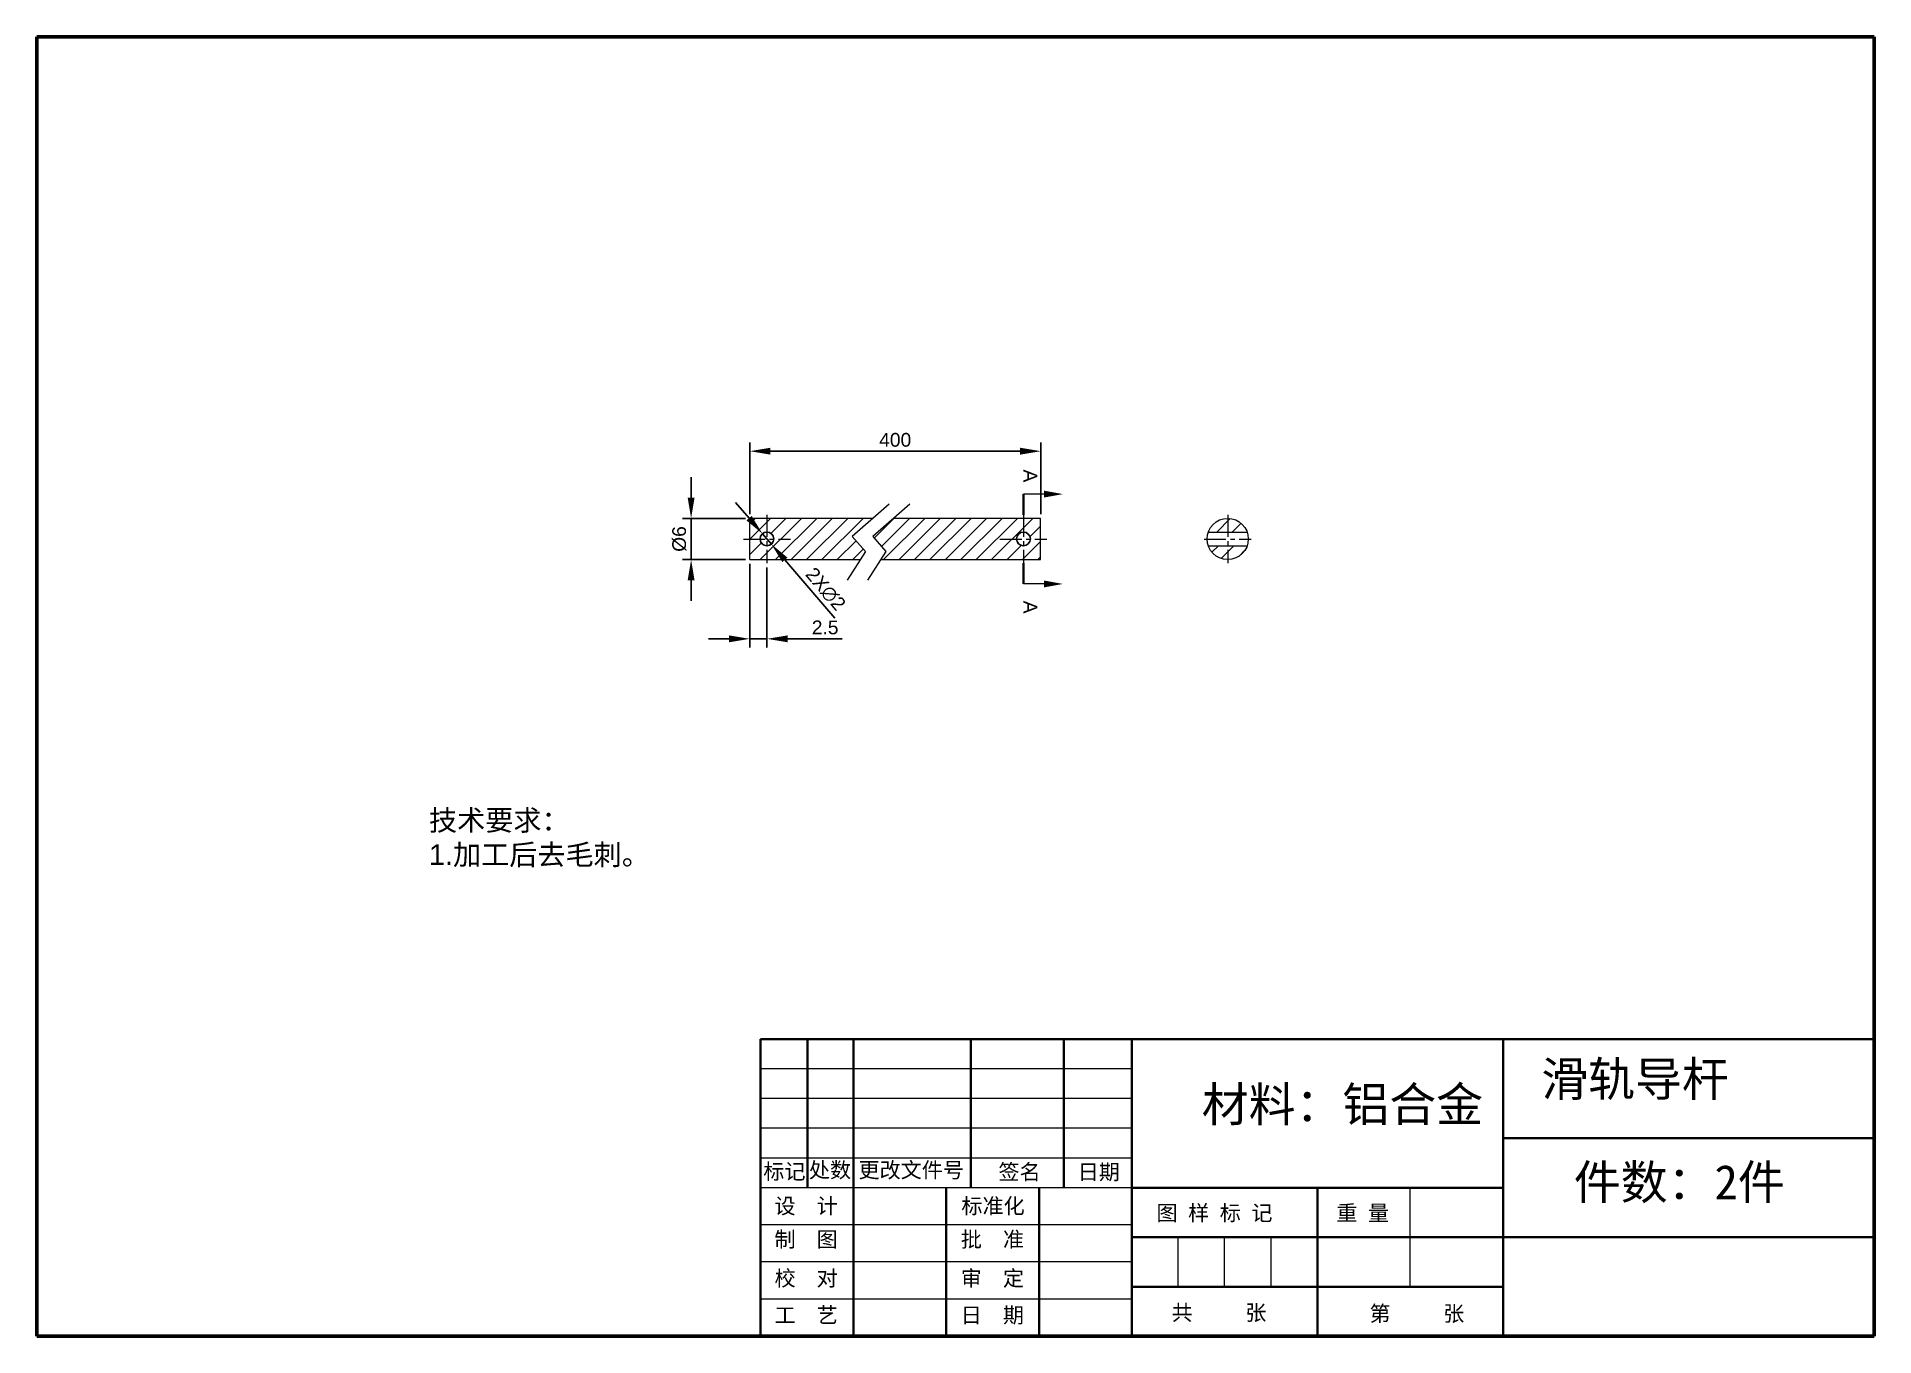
# Model space of a CAD drawing. Header units: millimetres. Extents: x 8228 to 14419, y 2533 to 3289.
# Drawn here: x 14151.5 to 14418.8, y 2894.4 to 3083.4 of the extents above; entities that cross this region are included whole.
import ezdxf

# ---------------------------------------------------------------- set-up
doc = ezdxf.new("R2010")
doc.units = ezdxf.units.MM
doc.linetypes.add('CENTER', pattern=[50.8, 31.75, -6.35, 6.35, -6.35])
for name, color, linetype, lineweight in [('中心线', 1, 'CENTER', 5), ('标注', 3, 'Continuous', 5), ('粗实线', 7, 'Continuous', 40), ('线框', 7, 'Continuous', 60), ('细实线', 5, 'Continuous', 5)]:
    doc.layers.add(name, color=color, linetype=linetype, lineweight=lineweight)
doc.styles.get("Standard").update_dxf_attribs({"font": 'arial.ttf'})
doc.styles.add('样式 2', font='arial.ttf', dxfattribs={"height": 2})
doc.dimstyles.new('样式0-2', dxfattribs={"dimtxt": 2, "dimasz": 3, "dimexe": 1.25, "dimexo": 0.625, "dimtad": 1, "dimdsep": 46, "dimtxsty": 'Standard', "dimcen": 2.5, "dimazin": 0, "dimtfac": 1, "dimtmove": 0, "dimatfit": 3, "dimfxl": 1, "dimarcsym": 0})

msp = doc.modelspace()

# ---------------------------------------------------------------- texts
at = {"layer": '中心线', "char_height": 5, "attachment_point": 1, "style": '样式 2'}
for s, insert in [('{\\fSimSun|b0|i0|c134|p2;\\C2;滑轨导杆}', (14370.378, 2934.297)), ('{\\fSimSun|b0|i0|c134|p2;\\C2;材料：铝合金}', (14320.995, 2930.61)), ('{\\fSimSun|b0|i0|c134|p2;\\C2;件数：2件}', (14375.119, 2919.29))]:
    msp.add_mtext_dynamic_manual_height_columns(s, width=150.08792, gutter_width=10, heights=[0], dxfattribs=dict(at, insert=insert))
at = {"layer": '标注', "insert": (14208.575, 2970.924), "char_height": 3, "attachment_point": 1, "style": '样式 2'}
msp.add_mtext_dynamic_manual_height_columns('{\\fSimSun|b0|i0|c134|p2;\\C0;技术要求：\\fArial|b0|i0|c0|p34;\\P1.\\fSimSun|b0|i0|c134|p2;加工后去毛刺。}', width=65.6412, gutter_width=10, heights=[0], dxfattribs=at)
at = {"layer": '粗实线', "ltscale": 0.1, "char_height": 2, "attachment_point": 1, "rotation": 270, "style": '样式 2'}
for insert in [(14297.056, 3020.44), (14297.056, 3001.351)]:
    msp.add_mtext_dynamic_manual_height_columns('A', width=7.61663, gutter_width=10, heights=[0], dxfattribs=dict(at, insert=insert))
at = {"layer": '细实线', "char_height": 2.25, "attachment_point": 1}
for s, insert, width in [('{\\f宋体|b0|i0|c134|p2;标记}', (14257.212, 2919.472), 7.875), ('{\\f宋体|b0|i0|c134|p2;处数}', (14263.842, 2919.681), 7.875), ('{\\f宋体|b0|i0|c134|p2;更改文件号}', (14271.058, 2919.681), 16.875), ('{\\f宋体|b0|i0|c134|p2;签名}', (14291.417, 2919.397), 7.875), ('{\\f宋体|b0|i0|c134|p2;日期}', (14302.944, 2919.397), 7.875), ('{\\f宋体|b0|i0|c134|p2;设  计}', (14258.841, 2914.449), 18), ('{\\f宋体|b0|i0|c134|p2;标准化}', (14286.027, 2914.449), 18), ('{\\f宋体|b0|i0|c134|p2;图 样 标 记}', (14314.411, 2913.434), 20.27709), ('\\f宋体|b0|i0|c134|p2;重 量', (14340.575, 2913.432), 11.25), ('{\\f宋体|b0|i0|c134|p2;制  图}', (14258.841, 2909.588), 18), ('{\\f宋体|b0|i0|c134|p2;批  准}', (14285.937, 2909.588), 18), ('{\\f宋体|b0|i0|c134|p2;校  对}', (14258.841, 2903.939), 18), ('{\\f宋体|b0|i0|c134|p2;审  定}', (14285.937, 2903.939), 18), ('{\\f宋体|b0|i0|c134|p2;工  艺}', (14258.841, 2898.573), 18), ('{\\f宋体|b0|i0|c134|p2;日  期}', (14285.937, 2898.573), 18), ('{\\f宋体|b0|i0|c134|p2; 共     张}', (14315.077, 2898.939), 18.19458), ('{\\f宋体|b0|i0|c134|p2; 第     张}', (14343.864, 2898.806), 22.5)]:
    msp.add_mtext(s, dxfattribs=dict(at, insert=insert, width=width))

# ---------------------------------------------------------------- blocks, each defined once
blk = doc.blocks.new('*D153')
at = {"layer": 'Defpoints', "color": 0, "transparency": 16777216}
for p in [(14255.24, 3013.33), (14246.71, 3007.33), (14255.24, 3007.33)]:
    blk.add_point(p, dxfattribs=at)
at = {"layer": '标注', "color": 0, "lineweight": -2, "transparency": 16777216}
for p, q in [((14246.71, 3016.33), (14246.71, 3019.33)), ((14254.62, 3013.33), (14245.46, 3013.33)), ((14246.71, 3013.33), (14246.71, 3007.33)), ((14254.62, 3007.33), (14245.46, 3007.33)), ((14246.71, 3004.33), (14246.71, 3001.33))]:
    blk.add_line(p, q, dxfattribs=at)
at = {"layer": '标注', "color": 0, "transparency": 16777216}
for points in [[(14246.21, 3016.33), (14247.21, 3016.33), (14246.71, 3013.33)], [(14246.21, 3004.33), (14247.21, 3004.33), (14246.71, 3007.33)]]:
    blk.add_solid(points, dxfattribs=at)
at = {"layer": '标注', "color": 0, "transparency": 16777216, "insert": (14245, 3010.33), "char_height": 2, "attachment_point": 5, "rotation": 90}
blk.add_mtext('%%C6', dxfattribs=at)
blk = doc.blocks.new('*D154')
at = {"layer": 'Defpoints', "color": 0, "transparency": 16777216}
for p in [(14257.09, 3011.09), (14258.39, 3009.57)]:
    blk.add_point(p, dxfattribs=at)
at = {"layer": '标注', "color": 0, "lineweight": -2, "transparency": 16777216}
for p, q in [((14255.14, 3013.37), (14253.18, 3015.64)), ((14257.09, 3011.09), (14258.39, 3009.57)), ((14267.62, 2998.83), (14260.35, 3007.3))]:
    blk.add_line(p, q, dxfattribs=at)
at = {"layer": '标注', "color": 0, "transparency": 16777216}
for points in [[(14255.51, 3013.69), (14254.76, 3013.04), (14257.09, 3011.09)], [(14260.73, 3007.62), (14259.97, 3006.97), (14258.39, 3009.57)]]:
    blk.add_solid(points, dxfattribs=at)
at = {"layer": '标注', "color": 0, "transparency": 16777216, "insert": (14266.25, 3003.03), "char_height": 2, "attachment_point": 5, "rotation": 310.6445}
blk.add_mtext('2X∅2', dxfattribs=at)
blk = doc.blocks.new('*D155')
at = {"layer": 'Defpoints', "color": 0, "transparency": 16777216}
for p in [(14297.56, 3023.1), (14255.24, 3013.33), (14297.56, 3013.33)]:
    blk.add_point(p, dxfattribs=at)
at = {"layer": '标注', "color": 0, "lineweight": -2, "transparency": 16777216}
for p, q in [((14255.24, 3013.96), (14255.24, 3024.35)), ((14297.56, 3013.96), (14297.56, 3024.35)), ((14258.24, 3023.1), (14294.56, 3023.1))]:
    blk.add_line(p, q, dxfattribs=at)
at = {"layer": '标注', "color": 0, "transparency": 16777216}
for points in [[(14258.24, 3023.6), (14258.24, 3022.6), (14255.24, 3023.1)], [(14294.56, 3023.6), (14294.56, 3022.6), (14297.56, 3023.1)]]:
    blk.add_solid(points, dxfattribs=at)
at = {"layer": '标注', "color": 0, "transparency": 16777216, "insert": (14276.4, 3024.74), "char_height": 2, "attachment_point": 5}
blk.add_mtext('400', dxfattribs=at)
blk = doc.blocks.new('*D178')
at = {"layer": 'Defpoints', "color": 0, "transparency": 16777216}
for p in [(14255.24, 3007.33), (14257.74, 3006.83), (14257.74, 2995.81)]:
    blk.add_point(p, dxfattribs=at)
at = {"layer": '标注', "color": 0, "lineweight": -2, "transparency": 16777216}
for p, q in [((14255.24, 3006.71), (14255.24, 2994.56)), ((14257.74, 3006.2), (14257.74, 2994.56)), ((14252.24, 2995.81), (14249.24, 2995.81)), ((14255.24, 2995.81), (14257.74, 2995.81)), ((14260.74, 2995.81), (14268.68, 2995.81))]:
    blk.add_line(p, q, dxfattribs=at)
at = {"layer": '标注', "color": 0, "transparency": 16777216}
for points in [[(14252.24, 2996.31), (14252.24, 2995.31), (14255.24, 2995.81)], [(14260.74, 2996.31), (14260.74, 2995.31), (14257.74, 2995.81)]]:
    blk.add_solid(points, dxfattribs=at)
at = {"layer": '标注', "color": 0, "transparency": 16777216, "insert": (14266.21, 2997.46), "char_height": 2, "attachment_point": 5}
blk.add_mtext('2.5', dxfattribs=at)

# ---------------------------------------------------------------- dimensions: what is measured, and where the dimension line sits
at = {"layer": '标注'}
dim = msp.add_linear_dim(base=(14297.556, 3023.095), p1=(14255.241, 3013.332), p2=(14297.556, 3013.332), text='400', dimstyle='样式0-2', dxfattribs=at)
dim.commit()
dim.dimension.update_dxf_attribs({"geometry": '*D155', "text_midpoint": (14276.398, 3024.742)})
dim = msp.add_linear_dim(base=(14246.706, 3007.332), p1=(14255.241, 3013.332), p2=(14255.241, 3007.332), angle=90, text='%%C<>', dimstyle='样式0-2', dxfattribs=at)
dim.commit()
dim.dimension.update_dxf_attribs({"geometry": '*D153', "text_midpoint": (14246.706, 3010.332), "dimtype": 160})
dim = msp.add_diameter_dim_2p(p1=(14257.089, 3011.091), p2=(14258.392, 3009.574), text='2X<>', dimstyle='样式0-2', dxfattribs=at)
dim.commit()
dim.dimension.update_dxf_attribs({"geometry": '*D154', "text_midpoint": (14266.251, 3003.032)})
dim = msp.add_linear_dim(base=(14257.741, 2995.813), p1=(14255.241, 3007.332), p2=(14257.741, 3006.828), dimstyle='样式0-2', dxfattribs=at)
dim.commit()
dim.dimension.update_dxf_attribs({"geometry": '*D178', "text_midpoint": (14266.211, 2995.813), "dimtype": 160})

# ---------------------------------------------------------------- hatches: boundary and pattern name
at = {"layer": '细实线'}
h = msp.add_hatch(dxfattribs=at)
h.set_pattern_fill('ANSI31', color=256, scale=0.5)
h.set_pattern_definition([(45, (130.1801, 240.7839), (-1.12253202, 1.12253202), [])])
h.paths.add_polyline_path([(14270.159, 3010.674), (14273.175, 3013.332), (14255.241, 3013.332), (14255.241, 3007.332), (14271.302, 3007.332), (14272.059, 3008.519)])
h.paths.add_polyline_path([(14256.741, 3010.332, -1), (14258.741, 3010.332, -1)], flags=16)
h.paths.add_polyline_path([(14297.556, 3013.332), (14276.157, 3013.332), (14273.141, 3010.674), (14275.041, 3008.519), (14274.284, 3007.332), (14297.556, 3007.332)])
h.paths.add_polyline_path([(14296.056, 3010.332, -1), (14294.056, 3010.332, -1)], flags=16)
h = msp.add_hatch(dxfattribs=at)
h.set_pattern_fill('ANSI31', color=256, scale=0.5)
h.set_pattern_definition([(45, (149.938, 240.7839), (-1.12253202, 1.12253202), [])])
h.paths.add_polyline_path([(14321.936, 3011.332), (14327.593, 3011.332, 0.7071758)])
h.paths.add_polyline_path([(14321.936, 3009.332, 0.7070378), (14327.593, 3009.332)])

# ---------------------------------------------------------------- linework, layer by layer
at = {"linetype": 'Continuous', "lineweight": 15}
for p, q in [((14255.241, 3007.332), (14255.241, 3013.332)), ((14273.175, 3013.332), (14255.241, 3013.332)), ((14297.556, 3013.332), (14276.157, 3013.332)), ((14297.556, 3007.332), (14297.556, 3013.332)), ((14321.936, 3011.332), (14327.593, 3011.332)), ((14255.241, 3007.332), (14271.302, 3007.332)), ((14274.284, 3007.332), (14297.556, 3007.332)), ((14321.936, 3009.332), (14327.593, 3009.332))]:
    msp.add_line(p, q, dxfattribs=at)
msp.add_circle((14324.764, 3010.332), 3, dxfattribs=at)
for centre in [(14257.741, 3010.332), (14295.056, 3010.332)]:
    msp.add_circle(centre, 1)
at = {"layer": '中心线', "ltscale": 0.1}
for p, q in [((14257.741, 3013.823), (14257.741, 3006.828)), ((14295.056, 3013.823), (14295.056, 3006.828)), ((14324.764, 3013.823), (14324.764, 3006.828)), ((14254.318, 3010.325), (14261.163, 3010.325)), ((14291.633, 3010.325), (14298.479, 3010.325)), ((14321.342, 3010.325), (14328.187, 3010.325))]:
    msp.add_line(p, q, dxfattribs=at)
at = {"layer": '标注'}
for p, q in [((14275.542, 3015.419), (14270.159, 3010.674)), ((14278.524, 3015.419), (14273.141, 3010.674)), ((14270.159, 3010.674), (14272.059, 3008.519)), ((14273.141, 3010.674), (14275.041, 3008.519)), ((14272.059, 3008.519), (14269.399, 3004.347)), ((14275.041, 3008.519), (14272.381, 3004.347))]:
    msp.add_line(p, q, dxfattribs=at)
at = {"layer": '粗实线', "ltscale": 0.1}
for p, q in [((14295.056, 3016.859), (14295.056, 3013.823)), ((14295.056, 3003.791), (14295.056, 3006.828)), ((14256.819, 2937.576), (14418.819, 2937.576)), ((14256.819, 2894.376), (14256.819, 2937.576)), ((14263.631, 2915.976), (14263.631, 2937.576)), ((14270.319, 2894.376), (14270.319, 2937.576)), ((14287.419, 2915.976), (14287.419, 2937.576)), ((14300.919, 2915.976), (14300.919, 2937.576)), ((14310.819, 2894.376), (14310.819, 2937.576)), ((14364.819, 2937.576), (14364.819, 2894.376)), ((14364.819, 2923.176), (14418.819, 2923.176)), ((14283.819, 2894.376), (14283.819, 2915.976)), ((14297.319, 2894.376), (14297.319, 2915.976)), ((14364.819, 2915.976), (14310.819, 2915.976)), ((14337.819, 2894.376), (14337.819, 2915.976)), ((14310.819, 2908.776), (14418.819, 2908.776)), ((14364.819, 2901.576), (14310.819, 2901.576))]:
    msp.add_line(p, q, dxfattribs=at)
for points in [[(14300.797, 3016.859, 0, 1, 0), (14298.056, 3016.859, 1, 1, 0)], [(14300.797, 3003.791, 0, 1, 0), (14298.056, 3003.791, 1, 1, 0)]]:
    msp.add_lwpolyline(points, format="xyseb", dxfattribs=at)
at = {"layer": '线框', "ltscale": 0.1}
for p, q in [((14151.519, 3083.376), (14418.819, 3083.376)), ((14151.519, 2894.376), (14151.519, 3083.376)), ((14418.819, 3083.376), (14418.819, 2894.376)), ((14418.819, 2894.376), (14151.519, 2894.376))]:
    msp.add_line(p, q, dxfattribs=at)
at = {"layer": '细实线'}
for p, q in [((14298.056, 3016.859), (14295.056, 3016.859)), ((14298.056, 3003.791), (14295.056, 3003.791)), ((14310.819, 2933.256), (14256.819, 2933.256)), ((14310.819, 2928.936), (14256.819, 2928.936)), ((14310.819, 2924.616), (14256.819, 2924.616)), ((14310.819, 2920.296), (14256.819, 2920.296)), ((14310.819, 2915.976), (14256.819, 2915.976)), ((14351.319, 2901.576), (14351.319, 2915.976)), ((14310.819, 2910.576), (14256.819, 2910.576)), ((14317.569, 2901.576), (14317.569, 2908.776)), ((14324.319, 2901.576), (14324.319, 2908.776)), ((14331.069, 2901.576), (14331.069, 2908.776)), ((14310.819, 2905.176), (14256.819, 2905.176)), ((14310.819, 2899.776), (14256.819, 2899.776))]:
    msp.add_line(p, q, dxfattribs=at)

msp.set_redraw_order([(e.dxf.handle, doc.entitydb.next_handle()) for e in msp.query("TEXT MTEXT ATTDEF DIMENSION ARC_DIMENSION")])  # texts and dimensions are drawn at this point

doc.saveas('drawing.dxf')
